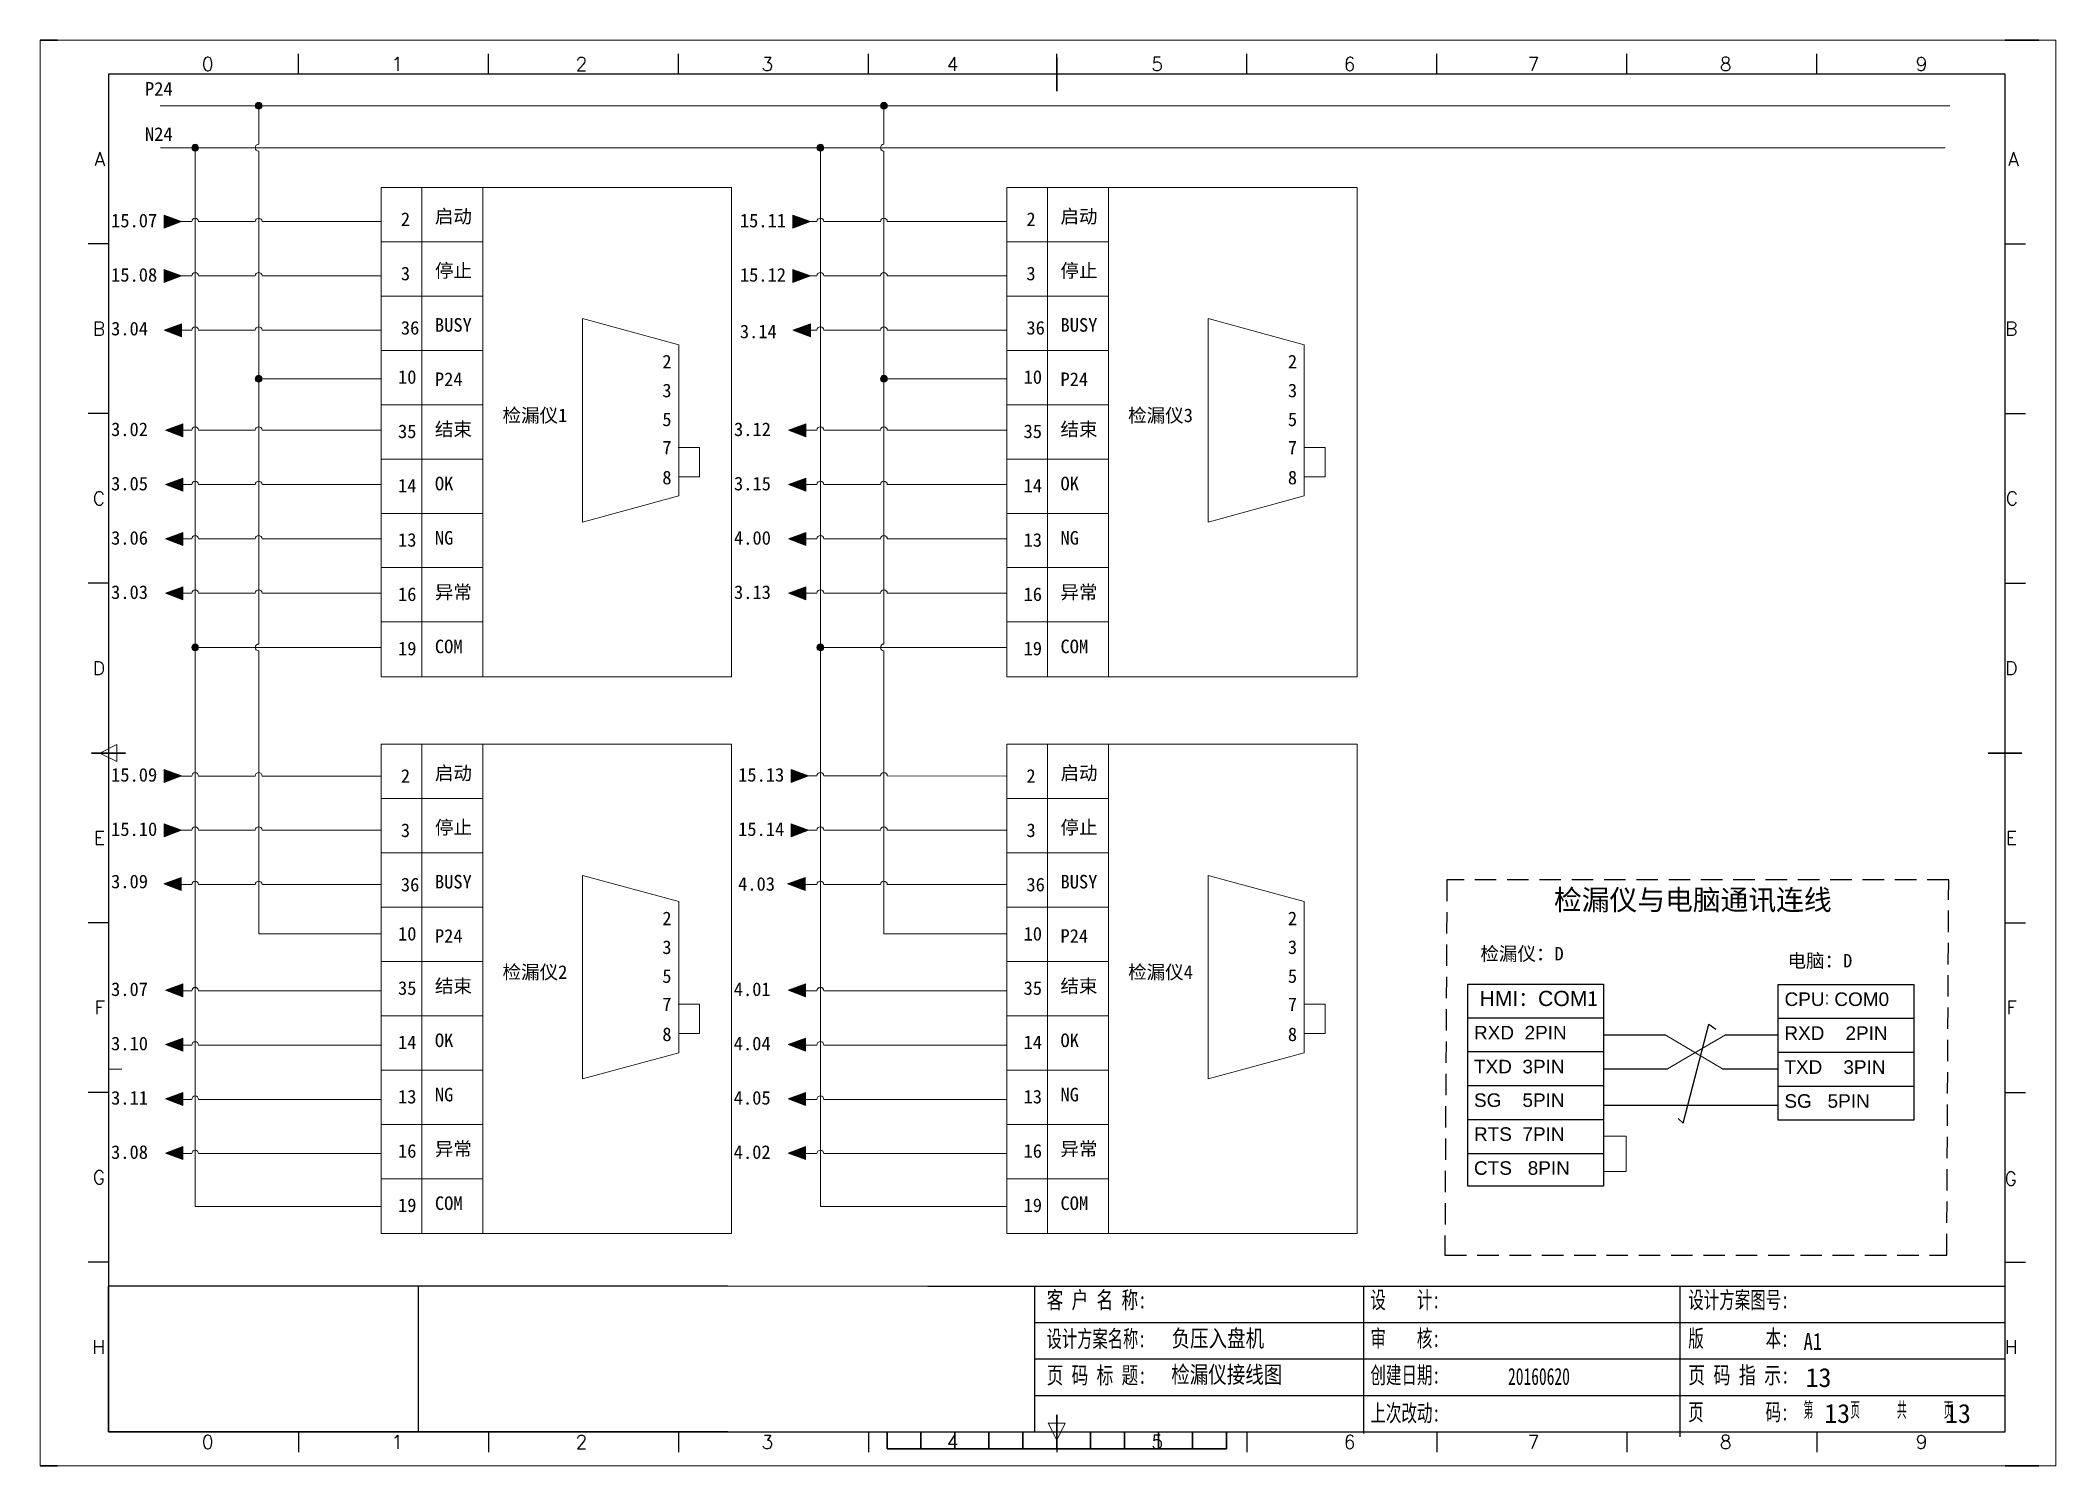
# Model space of a CAD drawing. Extents: x 2368 to 9674, y -1476 to 1321.
# Drawn here: x 5521.4 to 5818.4, y 245.6 to 455.6 of the extents above; entities that cross this region are included whole.
import ezdxf
from ezdxf.enums import TextEntityAlignment as Align

# ---------------------------------------------------------------- set-up
doc = ezdxf.new("R2010")
doc.units = 0
doc.header["$MEASUREMENT"] = 0
doc.linetypes.add('HIDDEN2', pattern=[4.7625, 3.175, -1.5875])
doc.layers.add('AE_BOR', color=1, linetype='Continuous')
doc.layers.add('MISC', color=2, linetype='Continuous')
doc.styles.add('Standard0.67', font='', dxfattribs={"width": 0.67})
doc.styles.add('Standard_0.8', font='', dxfattribs={"width": 0.8})
doc.styles.add('WD', font='romans.shx', dxfattribs={"bigfont": 'gbcbig.shx'})
doc.styles.add('样式 0', font='')
doc.styles.get('Standard0.67').set_extended_font_data('FangSong_GB2312')
doc.styles.get('Standard_0.8').set_extended_font_data('FangSong_GB2312')
doc.styles.get('样式 0').set_extended_font_data('KaiTi_GB2312')

msp = doc.modelspace()

# ---------------------------------------------------------------- texts
at = {"lineweight": 0, "char_height": 2, "attachment_point": 1}
for s, insert, width in [('{\\fSimSun|b0|i0|c134|p2;P24}', (5536.84648, 449.46768), 3.3579315), ('{\\fSimSun|b0|i0|c134|p2;N24}', (5536.84648, 442.7983), 3.3579315), ('{\\fSimSun|b0|i0|c134|p2;启动}', (5579.57206, 430.68016), 6.4202388), ('{\\fSimSun|b0|i0|c134|p2;启动}', (5671.76024, 430.68016), 6.4202388), ('{\\fSimSun|b0|i0|c134|p2;15.07}', (5531.84982, 430.05925), 3.3579315), ('{\\fSimSun|b0|i0|c134|p2;2}', (5574.55373, 430.25351), 3.3579315), ('{\\fSimSun|b0|i0|c134|p2;15.11}', (5624.51383, 430.05925), 3.3579315), ('{\\fSimSun|b0|i0|c134|p2;2}', (5666.7419, 430.25351), 3.3579315), ('{\\fSimSun|b0|i0|c134|p2;15.08}', (5531.84982, 422.05925), 3.3579315), ('{\\fSimSun|b0|i0|c134|p2;3}', (5574.55373, 422.25351), 3.3579315), ('{\\fSimSun|b0|i0|c134|p2;停止}', (5579.57206, 422.68016), 6.4202388), ('{\\fSimSun|b0|i0|c134|p2;15.12}', (5624.51383, 422.05925), 3.3579315), ('{\\fSimSun|b0|i0|c134|p2;3}', (5666.7419, 422.25351), 3.3579315), ('{\\fSimSun|b0|i0|c134|p2;停止}', (5671.76024, 422.68016), 6.4202388), ('{\\fSimSun|b0|i0|c134|p2;3.04}', (5531.84982, 414.13825), 3.3579315), ('{\\fSimSun|b0|i0|c134|p2;36}', (5574.55373, 414.25351), 3.3579315), ('{\\fSimSun|b0|i0|c134|p2;BUSY}', (5579.57206, 414.68016), 6.4202388), ('{\\fSimSun|b0|i0|c134|p2;3.14}', (5624.51383, 413.71973), 3.3579315), ('{\\fSimSun|b0|i0|c134|p2;36}', (5666.7419, 414.25351), 3.3579315), ('{\\fSimSun|b0|i0|c134|p2;BUSY}', (5671.76024, 414.68016), 6.4202388), ('{\\fSimSun|b0|i0|c134|p2;10}', (5574.1326, 407.00731), 3.3579315), ('{\\fSimSun|b0|i0|c134|p2;2}', (5613.08306, 409.27132), 1.820485), ('{\\fSimSun|b0|i0|c134|p2;10}', (5666.32078, 407.00731), 3.3579315), ('{\\fSimSun|b0|i0|c134|p2;2}', (5705.27123, 409.27132), 1.820485), ('{\\fSimSun|b0|i0|c134|p2;P24}', (5579.57206, 406.68016), 6.4202388), ('{\\fSimSun|b0|i0|c134|p2;3}', (5613.08306, 405.02381), 1.820485), ('{\\fSimSun|b0|i0|c134|p2;P24}', (5671.76024, 406.68016), 6.4202388), ('{\\fSimSun|b0|i0|c134|p2;3}', (5705.27123, 405.02381), 1.820485), ('{\\fSimSun|b0|i0|c134|p2;检漏仪1}', (5589.54371, 401.35891), 22.2503605), ('{\\fSimSun|b0|i0|c134|p2;检漏仪3}', (5681.73189, 401.35891), 22.2503605), ('{\\fSimSun|b0|i0|c134|p2;3.02}', (5531.84982, 399.30679), 3.3579315), ('{\\fSimSun|b0|i0|c134|p2;35}', (5574.1326, 399.00731), 3.3579315), ('{\\fSimSun|b0|i0|c134|p2;结束}', (5579.57206, 399.3111), 6.4202388), ('{\\fSimSun|b0|i0|c134|p2;5}', (5613.08306, 400.7763), 1.820485), ('{\\fSimSun|b0|i0|c134|p2;3.12}', (5623.64728, 399.30679), 3.3579315), ('{\\fSimSun|b0|i0|c134|p2;35}', (5666.32078, 399.00731), 3.3579315), ('{\\fSimSun|b0|i0|c134|p2;结束}', (5671.76024, 399.3111), 6.4202388), ('{\\fSimSun|b0|i0|c134|p2;5}', (5705.27123, 400.7763), 1.820485), ('{\\fSimSun|b0|i0|c134|p2;7}', (5613.08306, 396.61374), 1.820485), ('{\\fSimSun|b0|i0|c134|p2;7}', (5705.27123, 396.61374), 1.820485), ('{\\fSimSun|b0|i0|c134|p2;8}', (5613.08306, 392.19633), 1.820485), ('{\\fSimSun|b0|i0|c134|p2;8}', (5705.27123, 392.19633), 1.820485), ('{\\fSimSun|b0|i0|c134|p2;3.05}', (5531.84982, 391.30679), 3.3579315), ('{\\fSimSun|b0|i0|c134|p2;14}', (5574.1326, 391.00731), 3.3579315), ('{\\fSimSun|b0|i0|c134|p2;OK}', (5579.57206, 391.3111), 6.4202388), ('{\\fSimSun|b0|i0|c134|p2;3.15}', (5623.64728, 391.30679), 3.3579315), ('{\\fSimSun|b0|i0|c134|p2;14}', (5666.32078, 391.00731), 3.3579315), ('{\\fSimSun|b0|i0|c134|p2;OK}', (5671.76024, 391.3111), 6.4202388), ('{\\fSimSun|b0|i0|c134|p2;3.06}', (5531.84982, 383.30679), 3.3579315), ('{\\fSimSun|b0|i0|c134|p2;NG}', (5579.57206, 383.3111), 6.4202388), ('{\\fSimSun|b0|i0|c134|p2;4.00}', (5623.64728, 383.30679), 3.3579315), ('{\\fSimSun|b0|i0|c134|p2;NG}', (5671.76024, 383.3111), 6.4202388), ('{\\fSimSun|b0|i0|c134|p2;13}', (5574.1326, 383.00731), 3.3579315), ('{\\fSimSun|b0|i0|c134|p2;13}', (5666.32078, 383.00731), 3.3579315), ('{\\fSimSun|b0|i0|c134|p2;3.03}', (5531.84982, 375.30679), 3.3579315), ('{\\fSimSun|b0|i0|c134|p2;16}', (5574.1326, 375.00731), 3.3579315), ('{\\fSimSun|b0|i0|c134|p2;异常}', (5579.57206, 375.3111), 6.4202388), ('{\\fSimSun|b0|i0|c134|p2;3.13}', (5623.64728, 375.30679), 3.3579315), ('{\\fSimSun|b0|i0|c134|p2;16}', (5666.32078, 375.00731), 3.3579315), ('{\\fSimSun|b0|i0|c134|p2;异常}', (5671.76024, 375.3111), 6.4202388), ('{\\fSimSun|b0|i0|c134|p2;19}', (5574.1326, 367.00731), 3.3579315), ('{\\fSimSun|b0|i0|c134|p2;COM}', (5579.57206, 367.3111), 6.4202388), ('{\\fSimSun|b0|i0|c134|p2;19}', (5666.32078, 367.00731), 3.3579315), ('{\\fSimSun|b0|i0|c134|p2;COM}', (5671.76024, 367.3111), 6.4202388), ('{\\fSimSun|b0|i0|c134|p2;15.09}', (5531.84982, 348.3956), 3.3579315), ('{\\fSimSun|b0|i0|c134|p2;2}', (5574.55373, 348.22796), 3.3579315), ('{\\fSimSun|b0|i0|c134|p2;启动}', (5579.57206, 348.65461), 6.4202388), ('{\\fSimSun|b0|i0|c134|p2;15.13}', (5624.25177, 348.3956), 3.3579315), ('{\\fSimSun|b0|i0|c134|p2;2}', (5666.7419, 348.22796), 3.3579315), ('{\\fSimSun|b0|i0|c134|p2;启动}', (5671.76024, 348.65461), 6.4202388), ('{\\fSimSun|b0|i0|c134|p2;15.10}', (5531.84982, 340.3956), 3.3579315), ('{\\fSimSun|b0|i0|c134|p2;3}', (5574.55373, 340.22796), 3.3579315), ('{\\fSimSun|b0|i0|c134|p2;停止}', (5579.57206, 340.65461), 6.4202388), ('{\\fSimSun|b0|i0|c134|p2;15.14}', (5624.25177, 340.3956), 3.3579315), ('{\\fSimSun|b0|i0|c134|p2;3}', (5666.7419, 340.22796), 3.3579315), ('{\\fSimSun|b0|i0|c134|p2;停止}', (5671.76024, 340.65461), 6.4202388), ('{\\fSimSun|b0|i0|c134|p2;3.09}', (5531.84982, 332.68515), 3.3579315), ('{\\fSimSun|b0|i0|c134|p2;BUSY}', (5579.57206, 332.65461), 6.4202388), ('{\\fSimSun|b0|i0|c134|p2;BUSY}', (5671.76024, 332.65461), 6.4202388), ('{\\fSimSun|b0|i0|c134|p2;36}', (5574.55373, 332.22796), 3.3579315), ('{\\fSimSun|b0|i0|c134|p2;4.03}', (5624.25177, 332.32441), 3.3579315), ('{\\fSimSun|b0|i0|c134|p2;36}', (5666.7419, 332.22796), 3.3579315), ('{\\fSimSun|b0|i0|c134|p2;2}', (5613.08306, 327.24577), 1.820485), ('{\\fSimSun|b0|i0|c134|p2;2}', (5705.27123, 327.24577), 1.820485), ('{\\fSimSun|b0|i0|c134|p2;10}', (5574.1326, 324.98175), 3.3579315), ('{\\fSimSun|b0|i0|c134|p2;P24}', (5579.57206, 324.65461), 6.4202388), ('{\\fSimSun|b0|i0|c134|p2;10}', (5666.32078, 324.98175), 3.3579315), ('{\\fSimSun|b0|i0|c134|p2;P24}', (5671.76024, 324.65461), 6.4202388), ('{\\fSimSun|b0|i0|c134|p2;3}', (5613.08306, 322.99826), 1.820485), ('{\\fSimSun|b0|i0|c134|p2;3}', (5705.27123, 322.99826), 1.820485), ('{\\fSimSun|b0|i0|c134|p2;检漏仪2}', (5589.54371, 319.33336), 22.2503605), ('{\\fSimSun|b0|i0|c134|p2;5}', (5613.08306, 318.75075), 1.820485), ('{\\fSimSun|b0|i0|c134|p2;检漏仪4}', (5681.73189, 319.33336), 22.2503605), ('{\\fSimSun|b0|i0|c134|p2;5}', (5705.27123, 318.75075), 1.820485), ('{\\fSimSun|b0|i0|c134|p2;3.07}', (5531.84982, 316.81319), 3.3579315), ('{\\fSimSun|b0|i0|c134|p2;35}', (5574.1326, 316.98175), 3.3579315), ('{\\fSimSun|b0|i0|c134|p2;结束}', (5579.57206, 317.28554), 6.4202388), ('{\\fSimSun|b0|i0|c134|p2;4.01}', (5623.60797, 316.81319), 3.3579315), ('{\\fSimSun|b0|i0|c134|p2;35}', (5666.32078, 316.98175), 3.3579315), ('{\\fSimSun|b0|i0|c134|p2;结束}', (5671.76024, 317.28554), 6.4202388), ('{\\fSimSun|b0|i0|c134|p2;7}', (5613.08306, 314.58819), 1.820485), ('{\\fSimSun|b0|i0|c134|p2;7}', (5705.27123, 314.58819), 1.820485), ('{\\fSimSun|b0|i0|c134|p2;14}', (5574.1326, 308.98175), 3.3579315), ('{\\fSimSun|b0|i0|c134|p2;OK}', (5579.57206, 309.28554), 6.4202388), ('{\\fSimSun|b0|i0|c134|p2;8}', (5613.08306, 310.17077), 1.820485), ('{\\fSimSun|b0|i0|c134|p2;14}', (5666.32078, 308.98175), 3.3579315), ('{\\fSimSun|b0|i0|c134|p2;OK}', (5671.76024, 309.28554), 6.4202388), ('{\\fSimSun|b0|i0|c134|p2;8}', (5705.27123, 310.17077), 1.820485), ('{\\fSimSun|b0|i0|c134|p2;3.10}', (5531.84982, 308.81319), 3.3579315), ('{\\fSimSun|b0|i0|c134|p2;4.04}', (5623.60797, 308.81319), 3.3579315), ('{\\fSimSun|b0|i0|c134|p2;3.11}', (5531.84982, 300.81319), 3.3579315), ('{\\fSimSun|b0|i0|c134|p2;13}', (5574.1326, 300.98175), 3.3579315), ('{\\fSimSun|b0|i0|c134|p2;NG}', (5579.57206, 301.28554), 6.4202388), ('{\\fSimSun|b0|i0|c134|p2;4.05}', (5623.60797, 300.81319), 3.3579315), ('{\\fSimSun|b0|i0|c134|p2;13}', (5666.32078, 300.98175), 3.3579315), ('{\\fSimSun|b0|i0|c134|p2;NG}', (5671.76024, 301.28554), 6.4202388), ('{\\fSimSun|b0|i0|c134|p2;3.08}', (5531.84982, 292.81319), 3.3579315), ('{\\fSimSun|b0|i0|c134|p2;16}', (5574.1326, 292.98175), 3.3579315), ('{\\fSimSun|b0|i0|c134|p2;异常}', (5579.57206, 293.28554), 6.4202388), ('{\\fSimSun|b0|i0|c134|p2;4.02}', (5623.60797, 292.81319), 3.3579315), ('{\\fSimSun|b0|i0|c134|p2;16}', (5666.32078, 292.98175), 3.3579315), ('{\\fSimSun|b0|i0|c134|p2;异常}', (5671.76024, 293.28554), 6.4202388), ('{\\fSimSun|b0|i0|c134|p2;COM}', (5579.57206, 285.28554), 6.4202388), ('{\\fSimSun|b0|i0|c134|p2;COM}', (5671.76024, 285.28554), 6.4202388), ('{\\fSimSun|b0|i0|c134|p2;19}', (5574.1326, 284.98175), 3.3579315), ('{\\fSimSun|b0|i0|c134|p2;19}', (5666.32078, 284.98175), 3.3579315)]:
    msp.add_mtext(s, dxfattribs=dict(at, insert=insert, width=width))
at = {"linetype": 'ByBlock', "lineweight": -2, "insert": (5744.48564, 330.47155), "char_height": 3, "width": 51.6823071, "attachment_point": 1}
msp.add_mtext('{\\fSimSun|b0|i0|c134|p2;检漏仪与电脑通讯连线}', dxfattribs=at)
at = {"attachment_point": 1}
for s, insert, char_height, width in [('{\\fSimSun|b0|i0|c134|p2;检漏仪：\\fSimSun|b0|i0|c0|p2;D}', (5733.64374, 322.0438), 2, 17.9062726), ('{\\fSimSun|b0|i0|c134|p2;电脑：\\fSimSun|b0|i0|c0|p2;D}', (5778.90092, 321.01409), 2, 21.1840276), ('{\\fArial|b0|i0|c0|p32;HMI}：{\\fArial|b0|i0|c0|p32;COM}1', (5733.5141, 315.56712), 2.2342732, 17.9062726), ('{\\fArial|b0|i0|c0|p32;CPU\\Fromans,gbcbig|c134;：\\fArial|b0|i0|c0|p32;COM\\fArial|b0|i0|c238|p32;0}', (5778.46404, 315.33963), 2, 21.1840276), ('{\\fArial|b0|i0|c0|p32;\\H0.8951x;RXD  2PIN}', (5732.69705, 310.41008), 2.2342732, 25.4946687), ('{\\fArial|b0|i0|c0|p32;\\H0.8951x;RXD    2PIN}', (5778.44078, 310.3412), 2.2342732, 25.4946687), ('{\\fArial|b0|i0|c0|p32;\\H0.8951x;TXD  3PIN}', (5732.69705, 305.41008), 2.2342732, 25.4946687), ('{\\fArial|b0|i0|c0|p32;\\H0.8951x;TX\\fArial|b0|i0|c238|p32;D\\fArial|b0|i0|c0|p32;    3PIN}', (5778.44078, 305.3412), 2.2342732, 25.4946687), ('{\\fArial|b0|i0|c0|p32;\\H0.8951x;SG    5PIN}', (5732.69705, 300.46493), 2.2342732, 25.4946687), ('{\\fArial|b0|i0|c238|p32;\\H0.8951x;S\\fArial|b0|i0|c0|p32;G   5PIN}', (5778.44078, 300.3412), 2.2342732, 25.4946687), ('{\\fArial|b0|i0|c0|p32;\\H0.8951x;RTS  7PIN}', (5732.69705, 295.46493), 2.2342732, 25.4946687), ('{\\fArial|b0|i0|c0|p32;\\H0.8951x;CTS   8PIN}', (5732.69705, 290.46493), 2.2342732, 25.4946687)]:
    msp.add_mtext(s, dxfattribs=dict(at, insert=insert, char_height=char_height, width=width))
at = {"color": 0, "ltscale": 2, "char_height": 2.5, "attachment_point": 1}
for s, insert, width, style in [('{\\fSimSun|b0|i0|c134|p2;\\W0.72;客 户 名 称:}', (5669.72384, 271.28962), 16.2476781, 'Standard0.67'), ('{\\fSimSun|b0|i0|c134|p2;设    计:}', (5717.43815, 271.28962), 12.0312135, 'Standard0.67'), ('{\\fSimSun|b0|i0|c134|p2;设计方案图号:}', (5764.27103, 271.28962), 15.1643965, 'Standard0.67'), ('{\\fSimSun|b0|i0|c134|p2;\\W0.66;设计方案名称:}', (5669.72384, 265.561), 15.1234231, 'Standard0.67'), ('{\\fSimSun|b0|i0|c134|p2;负压入盘机}', (5688.13341, 265.61485), 33.907767, 'Standard_0.8'), ('{\\fSimSun|b0|i0|c134|p2;审    核:}', (5717.43815, 265.61625), 12.0312135, 'Standard0.67'), ('{\\fSimSun|b0|i0|c134|p2;版        本:}', (5764.27103, 265.61625), 16.8497761, 'Standard0.67'), ('{\\fSimSun|b0|i0|c134|p2;A1}', (5781.26977, 265.17582), 33.907767, 'Standard_0.8'), ('{\\fSimSun|b0|i0|c134|p2;\\W0.72;页 码 标 题:}', (5669.72384, 260.19276), 15.1234231, 'Standard0.67'), ('{\\fSimSun|b0|i0|c134|p2;创建日期:}', (5717.43815, 260.20901), 12.0312135, 'Standard0.67'), ('{\\fSimSun|b0|i0|c134|p2;20160620}', (5737.71536, 260.01219), 12.0312135, 'Standard0.67'), ('{\\fSimSun|b0|i0|c134|p2;\\W0.73;页 码 指 示:}', (5764.27103, 260.20901), 16.1994502, 'Standard0.67'), ('{\\fSimSun|b0|i0|c134|p2;上次改动:}', (5717.43815, 254.61848), 12.0312135, 'Standard0.67'), ('{\\fSimSun|b0|i0|c134|p2;页        码:}', (5764.27103, 254.76829), 15.7257887, 'Standard0.67'), ('{\\Fromans,gbcbig|c134;第}    {\\Fromans,gbcbig|c134;页}    {\\Fromans,gbcbig|c134;共}    {\\Fromans,gbcbig|c134;页}', (5781.26764, 255.01374), 33.907767, 'Standard_0.8')]:
    msp.add_mtext(s, dxfattribs=dict(at, insert=insert, width=width, style=style))
at = {"layer": 'MISC', "color": 0, "attachment_point": 1}
for s, insert, char_height, width, style in [('{\\fSimSun|b0|i0|c134|p2;检漏仪接线图}', (5688.08027, 260.29486), 2.5, 24.1794102, 'Standard_0.8'), ('13', (5781.56331, 259.99824), 2.8, 3.0699683, '样式 0'), ('13', (5784.316, 254.70864), 2.8, 3.0699683, '样式 0'), ('13', (5802.11577, 254.70864), 2.8, 3.0699683, '样式 0')]:
    msp.add_mtext(s, dxfattribs=dict(at, insert=insert, char_height=char_height, width=width, style=style))

# ---------------------------------------------------------------- blocks, each defined once
blk = doc.blocks.new('gb_a2_a')
for p, q in [((584, 410), (25, 410)), ((25, 410), (25, 10)), ((584, 10), (584, 410)), ((25, 10), (584, 10))]:
    blk.add_line(p, q)
at = {"lineweight": 9, "ltscale": 0.1}
blk.add_line((25, 116.86), (29, 116.86), dxfattribs=at)
at = {"layer": 'AE_BOR', "lineweight": 30}
for p, q in [((10, 420), (4.93, 420)), ((594, 420), (584, 420)), ((4.93, 0), (10, 0)), ((594, 0), (584, 0))]:
    blk.add_line(p, q, dxfattribs=at)
at = {"layer": 'AE_BOR', "color": 1, "lineweight": 15}
for p, q in [((4.93, 420), (598.93, 420)), ((4.93, 0), (4.93, 420)), ((598.93, 420), (598.93, 0)), ((22.5, 210), (27.5, 212.5)), ((27.5, 207.5), (22.5, 210)), ((27.5, 212.5), (27.5, 207.5)), ((304.5, 7.5), (302, 12.5)), ((302, 12.5), (307, 12.5)), ((307, 12.5), (304.5, 7.5)), ((598.93, 0), (4.93, 0))]:
    blk.add_line(p, q, dxfattribs=at)
at = {"layer": 'AE_BOR'}
for p, q in [((81, 410), (81, 416)), ((137, 410), (137, 416)), ((193, 410), (193, 416)), ((249, 410), (249, 416)), ((304.5, 410), (304.5, 416)), ((360.5, 410), (360.5, 416)), ((416.5, 410), (416.5, 416)), ((472.5, 410), (472.5, 416)), ((528.5, 410), (528.5, 416)), ((25, 360), (19, 360)), ((584, 360), (590, 360)), ((25, 310), (19, 310)), ((584, 310), (590, 310)), ((25, 260), (19, 260)), ((584, 260), (590, 260)), ((25, 160), (19, 160)), ((584, 160), (590, 160)), ((25, 110), (19, 110)), ((584, 110), (590, 110)), ((25, 60), (19, 60)), ((584, 60), (590, 60)), ((81, 10), (81, 4)), ((137, 10), (137, 4)), ((193, 10), (193, 4)), ((249, 10), (249, 4)), ((304.5, 10), (304.5, 4)), ((360.5, 10), (360.5, 4)), ((416.5, 10), (416.5, 4)), ((472.5, 10), (472.5, 4)), ((528.5, 10), (528.5, 4))]:
    blk.add_line(p, q, dxfattribs=at)
at = {"layer": 'AE_BOR', "color": 2, "lineweight": 30}
for p, q in [((304.5, 405), (304.5, 415)), ((20, 210), (30, 210)), ((579, 210), (589, 210)), ((304.5, 10), (304.5, 15)), ((304.5, 15), (304.5, 5)), ((254.5, 5), (254.5, 10)), ((264.5, 5), (264.5, 10)), ((274.5, 5), (274.5, 10)), ((284.5, 5), (284.5, 10)), ((294.5, 5), (294.5, 10)), ((304.5, 10), (304.5, 5)), ((314.5, 5), (314.5, 10)), ((324.5, 5), (324.5, 10)), ((334.5, 5), (334.5, 10)), ((344.5, 5), (344.5, 10)), ((354.5, 5), (354.5, 10)), ((254.5, 5), (354.5, 5))]:
    blk.add_line(p, q, dxfattribs=at)
at = {"layer": 'AE_BOR', "style": 'WD'}
for s, p in [('0', (54.27, 411)), ('1', (110.12, 411)), ('2', (164.42, 411)), ('3', (219.22, 411)), ('4', (273.82, 411)), ('5', (334.12, 411)), ('6', (390.81, 411)), ('7', (445.01, 411)), ('8', (501.67, 411)), ('9', (559.4, 411)), ('0', (54.27, 5)), ('1', (110.12, 5)), ('2', (164.42, 5)), ('3', (219.22, 5)), ('4', (273.82, 5)), ('5', (334.12, 5)), ('6', (390.81, 5)), ('7', (445.01, 5)), ('8', (501.67, 5)), ('9', (559.4, 5))]:
    blk.add_text(s, height=4, dxfattribs=at).set_placement(p, align=Align.CENTER)
for s, p in [('A', (24, 385)), ('A', (588.05, 385)), ('B', (24, 335)), ('B', (587.67, 335)), ('C', (24, 285)), ('C', (587.86, 285)), ('D', (24, 235)), ('D', (587.67, 235)), ('E', (24, 185)), ('E', (587.48, 185)), ('F', (24, 135)), ('F', (587.48, 135)), ('F', (587.48, 135)), ('G', (24, 85)), ('G', (587.48, 84.56)), ('H', (24, 35)), ('H', (587.67, 35))]:
    blk.add_text(s, height=4, dxfattribs=at).set_placement(p, align=Align.MIDDLE_RIGHT)

# ---------------------------------------------------------------- hatches: boundary and pattern name
at = {"lineweight": 0}
h = msp.add_hatch(color=256, dxfattribs=at)
edge = h.paths.add_edge_path()
edge.add_arc((5553.60136, 445.97336), 0.5, 0, 360)
h = msp.add_hatch(color=256, dxfattribs=at)
edge = h.paths.add_edge_path()
edge.add_arc((5645.73885, 445.97336), 0.5, 0, 360)
h = msp.add_hatch(color=256, dxfattribs=at)
edge = h.paths.add_edge_path()
edge.add_arc((5544.23794, 439.79246), 0.5, 0, 360)
h = msp.add_hatch(color=256, dxfattribs=at)
edge = h.paths.add_edge_path()
edge.add_arc((5636.37543, 439.79246), 0.5, 0, 360)
for points in [[(5539.65707, 429.86348), (5539.65707, 427.94655), (5542.23602, 428.90502)], [(5632.32108, 429.86348), (5632.32108, 427.94655), (5634.90003, 428.90502)], [(5539.65707, 421.86348), (5539.65707, 419.94655), (5542.23602, 420.90502)], [(5632.32108, 421.86348), (5632.32108, 419.94655), (5634.90003, 420.90502)], [(5542.23602, 411.9463), (5542.23602, 413.86324), (5539.65707, 412.90477)], [(5634.90003, 411.9377), (5634.90003, 413.85463), (5632.32108, 412.89617)], [(5542.44324, 397.19391), (5542.44324, 399.11084), (5539.86429, 398.15237)], [(5634.2407, 397.19391), (5634.2407, 399.11084), (5631.66174, 398.15237)], [(5542.44324, 389.19391), (5542.44324, 391.11084), (5539.86429, 390.15237)], [(5634.2407, 389.19391), (5634.2407, 391.11084), (5631.66174, 390.15237)], [(5542.44324, 381.19391), (5542.44324, 383.11084), (5539.86429, 382.15237)], [(5634.2407, 381.19391), (5634.2407, 383.11084), (5631.66174, 382.15237)], [(5542.44324, 373.19391), (5542.44324, 375.11084), (5539.86429, 374.15237)], [(5634.2407, 373.19391), (5634.2407, 375.11084), (5631.66174, 374.15237)], [(5539.65707, 348.19984), (5539.65707, 346.2829), (5542.23602, 347.24137)], [(5632.05902, 348.19984), (5632.05902, 346.2829), (5634.63797, 347.24137)], [(5539.65707, 340.19984), (5539.65707, 338.2829), (5542.23602, 339.24137)], [(5632.05902, 340.19984), (5632.05902, 338.2829), (5634.63797, 339.24137)], [(5542.19069, 330.35884), (5542.19069, 332.27578), (5539.61174, 331.31731)], [(5634.12698, 330.35884), (5634.12698, 332.27578), (5631.54803, 331.31731)], [(5542.44324, 314.70031), (5542.44324, 316.61724), (5539.86429, 315.65878)], [(5634.20138, 314.70031), (5634.20138, 316.61724), (5631.62243, 315.65878)], [(5542.44324, 306.70031), (5542.44324, 308.61724), (5539.86429, 307.65878)], [(5634.20138, 306.70031), (5634.20138, 308.61724), (5631.62243, 307.65878)], [(5542.44324, 298.70031), (5542.44324, 300.61724), (5539.86429, 299.65878)], [(5634.20138, 298.70031), (5634.20138, 300.61724), (5631.62243, 299.65878)], [(5542.44324, 290.70031), (5542.44324, 292.61724), (5539.86429, 291.65878)], [(5634.20138, 290.70031), (5634.20138, 292.61724), (5631.62243, 291.65878)]]:
    msp.add_hatch(color=256, dxfattribs=at).paths.add_polyline_path(points)
h = msp.add_hatch(color=256, dxfattribs=at)
edge = h.paths.add_edge_path()
edge.add_arc((5553.60136, 405.75901), 0.5, 0, 360)
h = msp.add_hatch(color=256, dxfattribs=at)
edge = h.paths.add_edge_path()
edge.add_arc((5645.73885, 405.75901), 0.5, 0, 360)
h = msp.add_hatch(color=256, dxfattribs=at)
edge = h.paths.add_edge_path()
edge.add_arc((5544.23794, 366.16607), 0.5, 0, 360)
h = msp.add_hatch(color=256, dxfattribs=at)
edge = h.paths.add_edge_path()
edge.add_arc((5636.37543, 366.16607), 0.5, 0, 360)

# ---------------------------------------------------------------- linework, layer by layer
for p, q in [((5539.06744, 445.97336), (5802.83879, 445.97336)), ((5553.60136, 440.29246), (5553.60136, 445.97336)), ((5645.73885, 440.29246), (5645.73885, 445.97336)), ((5539.15493, 439.79246), (5642.59117, 439.79246)), ((5544.23794, 283.78429), (5544.23794, 439.79246)), ((5636.37543, 283.78429), (5636.37543, 439.79246)), ((5642.59117, 439.79246), (5725.82438, 439.79246)), ((5725.13958, 439.79246), (5802.15398, 439.79246)), ((5553.60136, 366.66607), (5553.60136, 439.29246)), ((5645.73885, 366.66607), (5645.73885, 439.29246)), ((5577.65553, 433.92145), (5577.65553, 361.85233)), ((5586.65553, 433.92145), (5586.65553, 361.85233)), ((5669.84371, 433.92145), (5669.84371, 361.85233)), ((5678.84371, 433.92145), (5678.84371, 361.85233)), ((5542.23602, 428.90502), (5539.65707, 429.86348)), ((5539.65707, 429.86348), (5539.65707, 427.94655)), ((5542.23602, 428.90502), (5539.65707, 427.94655)), ((5543.73794, 428.90502), (5542.23602, 428.90502)), ((5553.10136, 428.90502), (5544.73794, 428.90502)), ((5571.65553, 428.90502), (5554.10136, 428.90502)), ((5634.90003, 428.90502), (5632.32108, 429.86348)), ((5632.32108, 429.86348), (5632.32108, 427.94655)), ((5634.90003, 428.90502), (5632.32108, 427.94655)), ((5635.87543, 428.90502), (5634.90003, 428.90502)), ((5645.23885, 428.90502), (5636.87543, 428.90502)), ((5663.75658, 428.90502), (5646.23885, 428.90502)), ((5571.65553, 425.92145), (5586.65553, 425.92145)), ((5663.84371, 425.92145), (5678.84371, 425.92145)), ((5542.23602, 420.90502), (5539.65707, 421.86348)), ((5539.65707, 421.86348), (5539.65707, 419.94655)), ((5634.90003, 420.90502), (5632.32108, 421.86348)), ((5632.32108, 421.86348), (5632.32108, 419.94655)), ((5542.23602, 420.90502), (5539.65707, 419.94655)), ((5543.73794, 420.90502), (5542.23602, 420.90502)), ((5553.10136, 420.90502), (5544.73794, 420.90502)), ((5571.65553, 420.90502), (5554.10136, 420.90502)), ((5634.90003, 420.90502), (5632.32108, 419.94655)), ((5635.87543, 420.90502), (5634.90003, 420.90502)), ((5645.23885, 420.90502), (5636.87543, 420.90502)), ((5663.75658, 420.90502), (5646.23885, 420.90502)), ((5571.65553, 417.92145), (5586.65553, 417.92145)), ((5663.84371, 417.92145), (5678.84371, 417.92145)), ((5539.65707, 412.90477), (5542.23602, 413.86324)), ((5539.65707, 412.90477), (5542.23602, 411.9463)), ((5542.23602, 411.9463), (5542.23602, 413.86324)), ((5543.73794, 412.90502), (5542.23602, 412.90502)), ((5553.10136, 412.90502), (5544.73794, 412.90502)), ((5571.65553, 412.90502), (5554.10136, 412.90502)), ((5601.31534, 414.61206), (5615.50019, 410.74807)), ((5601.31534, 414.61206), (5601.31534, 384.61206)), ((5632.32108, 412.89617), (5634.90003, 413.85463)), ((5632.32108, 412.89617), (5634.90003, 411.9377)), ((5634.90003, 411.9377), (5634.90003, 413.85463)), ((5635.87543, 412.90502), (5634.90003, 412.90502)), ((5645.23885, 412.90502), (5636.87543, 412.90502)), ((5663.75658, 412.90502), (5646.23885, 412.90502)), ((5693.50352, 414.61206), (5707.68837, 410.74807)), ((5693.50352, 414.61206), (5693.50352, 384.61206)), ((5571.65553, 409.92145), (5586.65553, 409.92145)), ((5615.50019, 410.74807), (5615.50019, 388.47605)), ((5663.84371, 409.92145), (5678.84371, 409.92145)), ((5707.68837, 410.74807), (5707.68837, 388.47605)), ((5571.65553, 405.75901), (5553.60136, 405.75901)), ((5663.85528, 405.75901), (5645.73885, 405.75901)), ((5571.65553, 401.92145), (5586.65553, 401.92145)), ((5663.84371, 401.92145), (5678.84371, 401.92145)), ((5539.86429, 398.15237), (5542.44324, 399.11084)), ((5539.86429, 398.15237), (5542.44324, 397.19391)), ((5543.73794, 398.153), (5539.97353, 398.15189)), ((5542.44324, 397.19391), (5542.44324, 399.11084)), ((5553.10136, 398.15576), (5544.73794, 398.1533)), ((5571.65553, 398.16122), (5554.10136, 398.15605)), ((5631.66174, 398.15237), (5634.2407, 399.11084)), ((5631.66174, 398.15237), (5634.2407, 397.19391)), ((5635.87543, 398.16122), (5634.20222, 398.16122)), ((5634.2407, 397.19391), (5634.2407, 399.11084)), ((5645.23885, 398.16122), (5636.87543, 398.16122)), ((5663.74486, 398.16122), (5646.23885, 398.16122)), ((5615.43943, 395.63299), (5618.58633, 395.63299)), ((5618.58633, 395.63299), (5618.58633, 391.30053)), ((5707.6276, 395.63299), (5710.77451, 395.63299)), ((5710.77451, 395.63299), (5710.77451, 391.30053)), ((5571.65553, 393.92145), (5586.65553, 393.92145)), ((5663.84371, 393.92145), (5678.84371, 393.92145)), ((5539.86429, 390.15237), (5542.44324, 391.11084)), ((5539.86429, 390.15237), (5542.44324, 389.19391)), ((5543.73794, 390.153), (5542.23602, 390.15256)), ((5542.44324, 389.19391), (5542.44324, 391.11084)), ((5553.10136, 390.15576), (5544.73794, 390.1533)), ((5571.65553, 390.16122), (5554.10136, 390.15605)), ((5618.58633, 391.30053), (5615.52448, 391.30053)), ((5631.66174, 390.15237), (5634.2407, 391.11084)), ((5631.66174, 390.15237), (5634.2407, 389.19391)), ((5634.2407, 389.19391), (5634.2407, 391.11084)), ((5635.87543, 390.16122), (5634.26927, 390.16122)), ((5645.23885, 390.16122), (5636.87543, 390.16122)), ((5663.74486, 390.16122), (5646.23885, 390.16122)), ((5710.77451, 391.30053), (5707.71266, 391.30053)), ((5601.31534, 384.61206), (5615.50019, 388.47605)), ((5693.50352, 384.61206), (5707.68837, 388.47605)), ((5571.65553, 385.92145), (5586.65553, 385.92145)), ((5663.84371, 385.92145), (5678.84371, 385.92145)), ((5539.86429, 382.15237), (5542.44324, 383.11084)), ((5539.86429, 382.15237), (5542.44324, 381.19391)), ((5543.73794, 382.16122), (5542.25295, 382.16122)), ((5542.44324, 381.19391), (5542.44324, 383.11084)), ((5553.10136, 382.16122), (5544.73794, 382.16122)), ((5571.65553, 382.16122), (5554.10136, 382.16122)), ((5631.66174, 382.15237), (5634.2407, 383.11084)), ((5631.66174, 382.15237), (5634.2407, 381.19391)), ((5635.87543, 382.16122), (5634.11555, 382.16122)), ((5634.2407, 381.19391), (5634.2407, 383.11084)), ((5645.23885, 382.16122), (5636.87543, 382.16122)), ((5663.74486, 382.16122), (5646.23885, 382.16122)), ((5571.65553, 377.92145), (5586.65553, 377.92145)), ((5663.84371, 377.92145), (5678.84371, 377.92145)), ((5539.86429, 374.15237), (5542.44324, 375.11084)), ((5542.44324, 373.19391), (5542.44324, 375.11084)), ((5631.66174, 374.15237), (5634.2407, 375.11084)), ((5634.2407, 373.19391), (5634.2407, 375.11084)), ((5539.86429, 374.15237), (5542.44324, 373.19391)), ((5543.73794, 374.16122), (5542.25295, 374.16122)), ((5553.10136, 374.16122), (5544.73794, 374.16122)), ((5571.65553, 374.16122), (5554.10136, 374.16122)), ((5631.66174, 374.15237), (5634.2407, 373.19391)), ((5635.87543, 374.16122), (5634.21912, 374.16122)), ((5645.23885, 374.16122), (5636.87543, 374.16122)), ((5663.74486, 374.16122), (5646.23885, 374.16122)), ((5571.65553, 369.92145), (5586.65553, 369.92145)), ((5663.84371, 369.92145), (5678.84371, 369.92145)), ((5571.6213, 366.16607), (5544.23794, 366.16607)), ((5553.60136, 323.9912), (5553.60136, 365.66607)), ((5645.23885, 366.16607), (5636.37543, 366.16607)), ((5663.75878, 366.16607), (5645.23885, 366.16607)), ((5645.73885, 323.9912), (5645.73885, 365.66607)), ((5577.65553, 351.89589), (5577.65553, 279.82678)), ((5586.65553, 351.89589), (5586.65553, 279.82678)), ((5669.84371, 351.89589), (5669.84371, 279.82678)), ((5678.84371, 351.89589), (5678.84371, 279.82678)), ((5542.23602, 347.24137), (5539.65707, 348.19984)), ((5539.65707, 348.19984), (5539.65707, 346.2829)), ((5634.63797, 347.24137), (5632.05902, 348.19984)), ((5632.05902, 348.19984), (5632.05902, 346.2829)), ((5542.23602, 347.24137), (5539.65707, 346.2829)), ((5543.73794, 347.22327), (5542.03127, 347.22327)), ((5553.10136, 347.22327), (5544.73794, 347.22327)), ((5571.6712, 347.22327), (5554.10136, 347.22327)), ((5634.63797, 347.24137), (5632.05902, 346.2829)), ((5635.87543, 347.2403), (5634.12698, 347.24137)), ((5645.23885, 347.23458), (5636.87543, 347.23969)), ((5663.76053, 347.22327), (5646.23885, 347.23397)), ((5571.65553, 343.89589), (5586.65553, 343.89589)), ((5663.84371, 343.89589), (5678.84371, 343.89589)), ((5542.23602, 339.24137), (5539.65707, 340.19984)), ((5539.65707, 340.19984), (5539.65707, 338.2829)), ((5542.23602, 339.24137), (5539.65707, 338.2829)), ((5543.73794, 339.24044), (5542.23602, 339.24137)), ((5553.10136, 339.23469), (5544.73794, 339.23983)), ((5571.6712, 339.22327), (5554.10136, 339.23407)), ((5634.63797, 339.24137), (5632.05902, 340.19984)), ((5632.05902, 340.19984), (5632.05902, 338.2829)), ((5634.63797, 339.24137), (5632.05902, 338.2829)), ((5635.87543, 339.2403), (5634.12698, 339.24137)), ((5645.23885, 339.23458), (5636.87543, 339.23969)), ((5663.76053, 339.22327), (5646.23885, 339.23397)), ((5571.65553, 335.89589), (5586.65553, 335.89589)), ((5663.84371, 335.89589), (5678.84371, 335.89589)), ((5539.61174, 331.31731), (5542.19069, 332.27578)), ((5539.61174, 331.31731), (5542.19069, 330.35884)), ((5542.19069, 330.35884), (5542.19069, 332.27578)), ((5543.73794, 331.24044), (5542.23602, 331.24137)), ((5553.10136, 331.23469), (5544.73794, 331.23983)), ((5571.6712, 331.22327), (5554.10136, 331.23407)), ((5601.31534, 332.58651), (5615.50019, 328.72252)), ((5601.31534, 332.58651), (5601.31534, 302.58651)), ((5631.54803, 331.31731), (5634.12698, 332.27578)), ((5631.54803, 331.31731), (5634.12698, 330.35884)), ((5634.12698, 330.35884), (5634.12698, 332.27578)), ((5635.87543, 331.2403), (5634.12698, 331.24137)), ((5645.23885, 331.23458), (5636.87543, 331.23969)), ((5663.76053, 331.22327), (5646.23885, 331.23397)), ((5693.50352, 332.58651), (5707.68837, 328.72252)), ((5693.50352, 332.58651), (5693.50352, 302.58651)), ((5571.65553, 327.89589), (5586.65553, 327.89589)), ((5615.50019, 328.72252), (5615.50019, 306.4505)), ((5663.84371, 327.89589), (5678.84371, 327.89589)), ((5707.68837, 328.72252), (5707.68837, 306.4505)), ((5571.71281, 323.9912), (5553.60136, 323.9912)), ((5663.84371, 323.9912), (5645.73885, 323.9912)), ((5571.65553, 319.89589), (5586.65553, 319.89589)), ((5663.84371, 319.89589), (5678.84371, 319.89589)), ((5539.86429, 315.65878), (5542.44324, 316.61724)), ((5539.86429, 315.65878), (5542.44324, 314.70031)), ((5542.44324, 314.70031), (5542.44324, 316.61724)), ((5543.73794, 315.58284), (5542.48858, 315.58284)), ((5571.5702, 315.58284), (5544.73794, 315.58284)), ((5631.62243, 315.65878), (5634.20138, 316.61724)), ((5631.62243, 315.65878), (5634.20138, 314.70031)), ((5634.20138, 314.70031), (5634.20138, 316.61724)), ((5635.87543, 315.58284), (5634.20138, 315.58284)), ((5663.84371, 315.58284), (5636.87543, 315.58284)), ((5571.65553, 311.89589), (5586.65553, 311.89589)), ((5615.43943, 313.60744), (5618.58633, 313.60744)), ((5618.58633, 313.60744), (5618.58633, 309.27498)), ((5663.84371, 311.89589), (5678.84371, 311.89589)), ((5707.6276, 313.60744), (5710.77451, 313.60744)), ((5710.77451, 313.60744), (5710.77451, 309.27498)), ((5618.58633, 309.27498), (5615.52448, 309.27498)), ((5710.77451, 309.27498), (5707.71266, 309.27498)), ((5760.86421, 309.06618), (5769.32256, 304.06618)), ((5761.20909, 304.06618), (5769.77862, 309.06618)), ((5539.86429, 307.65878), (5542.44324, 308.61724)), ((5539.86429, 307.65878), (5542.44324, 306.70031)), ((5543.73794, 307.58284), (5542.43762, 307.58284)), ((5542.44324, 306.70031), (5542.44324, 308.61724)), ((5571.5702, 307.58284), (5544.73794, 307.58284)), ((5601.31534, 302.58651), (5615.50019, 306.4505)), ((5631.62243, 307.65878), (5634.20138, 308.61724)), ((5631.62243, 307.65878), (5634.20138, 306.70031)), ((5634.20138, 306.70031), (5634.20138, 308.61724)), ((5635.87543, 307.58284), (5634.20138, 307.58284)), ((5663.84371, 307.58284), (5636.87543, 307.58284)), ((5693.50352, 302.58651), (5707.68837, 306.4505)), ((5571.65553, 303.89589), (5586.65553, 303.89589)), ((5663.84371, 303.89589), (5678.84371, 303.89589)), ((5539.86429, 299.65878), (5542.44324, 300.61724)), ((5542.44324, 298.70031), (5542.44324, 300.61724)), ((5631.62243, 299.65878), (5634.20138, 300.61724)), ((5634.20138, 298.70031), (5634.20138, 300.61724)), ((5539.86429, 299.65878), (5542.44324, 298.70031)), ((5543.73794, 299.58284), (5542.48852, 299.58284)), ((5571.5702, 299.58284), (5544.73794, 299.58284)), ((5631.62243, 299.65878), (5634.20138, 298.70031)), ((5635.87543, 299.58284), (5634.22891, 299.58284)), ((5663.84371, 299.58284), (5636.87543, 299.58284)), ((5571.65553, 295.89589), (5586.65553, 295.89589)), ((5663.84371, 295.89589), (5678.84371, 295.89589)), ((5751.79336, 294.14462), (5755.1394, 294.14462)), ((5755.1394, 294.14462), (5755.1394, 288.9768)), ((5539.86429, 291.65878), (5542.44324, 292.61724)), ((5539.86429, 291.65878), (5542.44324, 290.70031)), ((5543.73794, 291.58284), (5542.38735, 291.58284)), ((5542.44324, 290.70031), (5542.44324, 292.61724)), ((5571.5702, 291.58284), (5544.73794, 291.58284)), ((5631.62243, 291.65878), (5634.20138, 292.61724)), ((5631.62243, 291.65878), (5634.20138, 290.70031)), ((5635.87543, 291.58284), (5634.19587, 291.58284)), ((5634.20138, 290.70031), (5634.20138, 292.61724)), ((5663.84371, 291.58284), (5636.87543, 291.58284)), ((5751.78783, 286.81383), (5751.78783, 294.00481)), ((5751.78783, 294.00481), (5751.78783, 289.02693)), ((5751.78783, 289.02693), (5751.78783, 289.02693)), ((5755.1394, 288.9768), (5751.79336, 288.9768)), ((5571.65553, 287.89589), (5586.65553, 287.89589)), ((5663.84371, 287.89589), (5678.84371, 287.89589)), ((5571.69608, 283.78429), (5544.23794, 283.78429)), ((5663.83356, 283.78429), (5636.37543, 283.78429))]:
    msp.add_line(p, q, dxfattribs=at)
for p, q in [((5731.78783, 316.56618), (5751.78783, 316.56618)), ((5731.78783, 286.81383), (5731.78783, 316.56618)), ((5751.78783, 316.56618), (5751.78783, 286.81383)), ((5777.53156, 296.49729), (5777.53156, 316.49729)), ((5777.53156, 316.49729), (5797.53156, 316.49729)), ((5797.53156, 316.49729), (5797.53156, 296.49729)), ((5751.78783, 311.56618), (5731.78783, 311.56618)), ((5751.78783, 309.06618), (5760.86421, 309.06618)), ((5763.51299, 296.07727), (5767.30665, 310.65668)), ((5767.30665, 310.65668), (5768.31516, 309.94754)), ((5769.77862, 309.06618), (5777.53156, 309.06618)), ((5797.53156, 311.49729), (5777.53156, 311.49729)), ((5751.78783, 306.56618), (5731.78783, 306.56618)), ((5797.53156, 306.49729), (5777.53156, 306.49729)), ((5751.78783, 304.06618), (5761.20909, 304.06618)), ((5769.32256, 304.06618), (5777.53156, 304.06618)), ((5751.78783, 301.56618), (5731.78783, 301.56618)), ((5797.53156, 301.49729), (5777.53156, 301.49729)), ((5751.78783, 298.74376), (5777.53156, 298.74376)), ((5751.78783, 296.56618), (5731.78783, 296.56618)), ((5762.80972, 296.77989), (5763.51299, 296.07727)), ((5797.53156, 296.49729), (5777.53156, 296.49729)), ((5751.78783, 291.56618), (5731.78783, 291.56618)), ((5751.78783, 286.81383), (5731.78783, 286.81383)), ((5667.92033, 266.69649), (5712.17186, 266.69649)), ((5712.17186, 266.69649), (5780.95746, 266.69649)), ((5780.95746, 266.69649), (5810.95529, 266.69649)), ((5667.92033, 261.33497), (5712.17186, 261.33497)), ((5712.17186, 261.33497), (5780.95746, 261.33497)), ((5780.95746, 261.33497), (5810.95529, 261.33497)), ((5667.92033, 255.97345), (5712.17186, 255.97345)), ((5712.17186, 255.97345), (5780.95746, 255.97345)), ((5652.22186, 250.61192), (5712.17186, 250.61192)), ((5652.22186, 250.61192), (5712.17186, 250.61192)), ((5712.17186, 250.61192), (5780.95746, 250.61192))]:
    msp.add_line(p, q)
at = {"color": 0, "ltscale": 2}
for p, q in [((5531.45529, 250.61192), (5531.45529, 272.05801)), ((5622.76023, 272.05801), (5531.45529, 272.05801)), ((5652.22186, 272.05801), (5810.95529, 272.05801)), ((5667.92033, 272.05801), (5667.92033, 250.61192)), ((5716.48619, 250.34748), (5716.48619, 272.05801)), ((5763.06638, 249.85402), (5763.06638, 272.05801)), ((5810.95529, 250.61192), (5810.95529, 272.05801)), ((5780.95746, 255.97345), (5810.95529, 255.97345)), ((5622.76023, 250.61192), (5531.45529, 250.61192)), ((5780.95746, 250.61192), (5810.95529, 250.61192))]:
    msp.add_line(p, q, dxfattribs=at)
at = {"color": 0}
msp.add_line((5577.10776, 272.05801), (5577.10776, 250.61192), dxfattribs=at)
at = {"lineweight": 9, "ltscale": 0.1}
for p, q in [((5622.76023, 272.05801), (5652.22186, 272.05801)), ((5622.76023, 250.61192), (5652.22186, 250.61192)), ((5650.86451, 250.61192), (5650.86451, 250.61192)), ((5650.86451, 250.61192), (5650.86451, 250.61192))]:
    msp.add_line(p, q, dxfattribs=at)
at = {"lineweight": 0}
for points in [[(5571.65553, 433.92145), (5623.28295, 433.92145), (5623.28295, 361.85233), (5571.65553, 361.85233)], [(5663.84371, 433.92145), (5715.47112, 433.92145), (5715.47112, 361.85233), (5663.84371, 361.85233)], [(5571.65553, 351.89589), (5623.28295, 351.89589), (5623.28295, 279.82678), (5571.65553, 279.82678)], [(5663.84371, 351.89589), (5715.47112, 351.89589), (5715.47112, 279.82678), (5663.84371, 279.82678)]]:
    msp.add_lwpolyline(points, close=True, dxfattribs=at)
at = {"linetype": 'HIDDEN2', "lineweight": -2}
msp.add_lwpolyline([(5728.70527, 331.93417), (5728.40484, 276.61402), (5802.36401, 276.61402), (5802.66444, 331.93417)], close=True, dxfattribs=at)
at = {"lineweight": 0}
for centre in [(5553.60136, 445.97336), (5645.73885, 445.97336), (5544.23794, 439.79246), (5636.37543, 439.79246), (5553.60136, 405.75901), (5645.73885, 405.75901), (5544.23794, 366.16607), (5636.37543, 366.16607)]:
    msp.add_circle(centre, 0.5, dxfattribs=at)
for centre, start, end in [((5553.60136, 439.79246), 90, 270), ((5645.73885, 439.79246), 90, 270), ((5544.23794, 428.90502), 0, 180), ((5553.60136, 428.90502), 360, 180), ((5636.37543, 428.90502), 0, 180), ((5645.73885, 428.90502), 0, 180), ((5544.23794, 420.90502), 0, 180), ((5553.60136, 420.90502), 360, 180), ((5636.37543, 420.90502), 0, 180), ((5645.73885, 420.90502), 0, 180), ((5544.23794, 412.90502), 0, 180), ((5553.60136, 412.90502), 360, 180), ((5636.37543, 412.90502), 0, 180), ((5645.73885, 412.90502), 0, 180), ((5544.23794, 398.15315), 0.0168747, 180.0168747), ((5553.60136, 398.15591), 0.0168747, 180.0168747), ((5636.37543, 398.16122), 0, 180), ((5645.73885, 398.16122), 0, 180), ((5544.23794, 390.15315), 0.0168747, 180.0168747), ((5553.60136, 390.15591), 0.0168747, 180.0168747), ((5636.37543, 390.16122), 0, 180), ((5645.73885, 390.16122), 0, 180), ((5544.23794, 382.16122), 360, 180), ((5553.60136, 382.16122), 360, 180), ((5636.37543, 382.16122), 0, 180), ((5645.73885, 382.16122), 0, 180), ((5544.23794, 374.16122), 0, 180), ((5553.60136, 374.16122), 0, 180), ((5636.37543, 374.16122), 0, 180), ((5645.73885, 374.16122), 360, 180), ((5553.60136, 366.16607), 90, 270), ((5645.73885, 366.16607), 90, 270), ((5544.23794, 347.22327), 0, 180), ((5553.60136, 347.22327), 360, 180), ((5636.37543, 347.24), 359.9650022, 179.9650022), ((5645.73885, 347.23428), 359.9650022, 179.9650022), ((5544.23794, 339.24014), 359.9647664, 179.9647664), ((5553.60136, 339.23438), 359.9647664, 179.9647664), ((5636.37543, 339.24), 359.9650022, 179.9650022), ((5645.73885, 339.23428), 359.9650022, 179.9650022), ((5544.23794, 331.24014), 359.9647664, 179.9647664), ((5553.60136, 331.23438), 359.9647664, 179.9647664), ((5636.37543, 331.24), 359.9650022, 179.9650022), ((5645.73885, 331.23428), 359.9650022, 179.9650022), ((5544.23794, 315.58284), 0, 180), ((5636.37543, 315.58284), 0, 180), ((5544.23794, 307.58284), 0, 180), ((5636.37543, 307.58284), 360, 180), ((5544.23794, 299.58284), 0, 180), ((5636.37543, 299.58284), 0, 180), ((5544.23794, 291.58284), 0, 180), ((5636.37543, 291.58284), 0, 180)]:
    msp.add_arc(centre, 0.5, start, end, dxfattribs=at)

# ---------------------------------------------------------------- block references
at = {"xscale": 0.5, "yscale": 0.5, "zscale": 0.5}
msp.add_blockref('gb_a2_a', (5518.95529, 245.61192), dxfattribs=at)

msp.set_redraw_order([(e.dxf.handle, doc.entitydb.next_handle()) for e in msp.query("TEXT MTEXT ATTDEF DIMENSION ARC_DIMENSION")])  # texts and dimensions are drawn at this point

doc.saveas('drawing.dxf')
